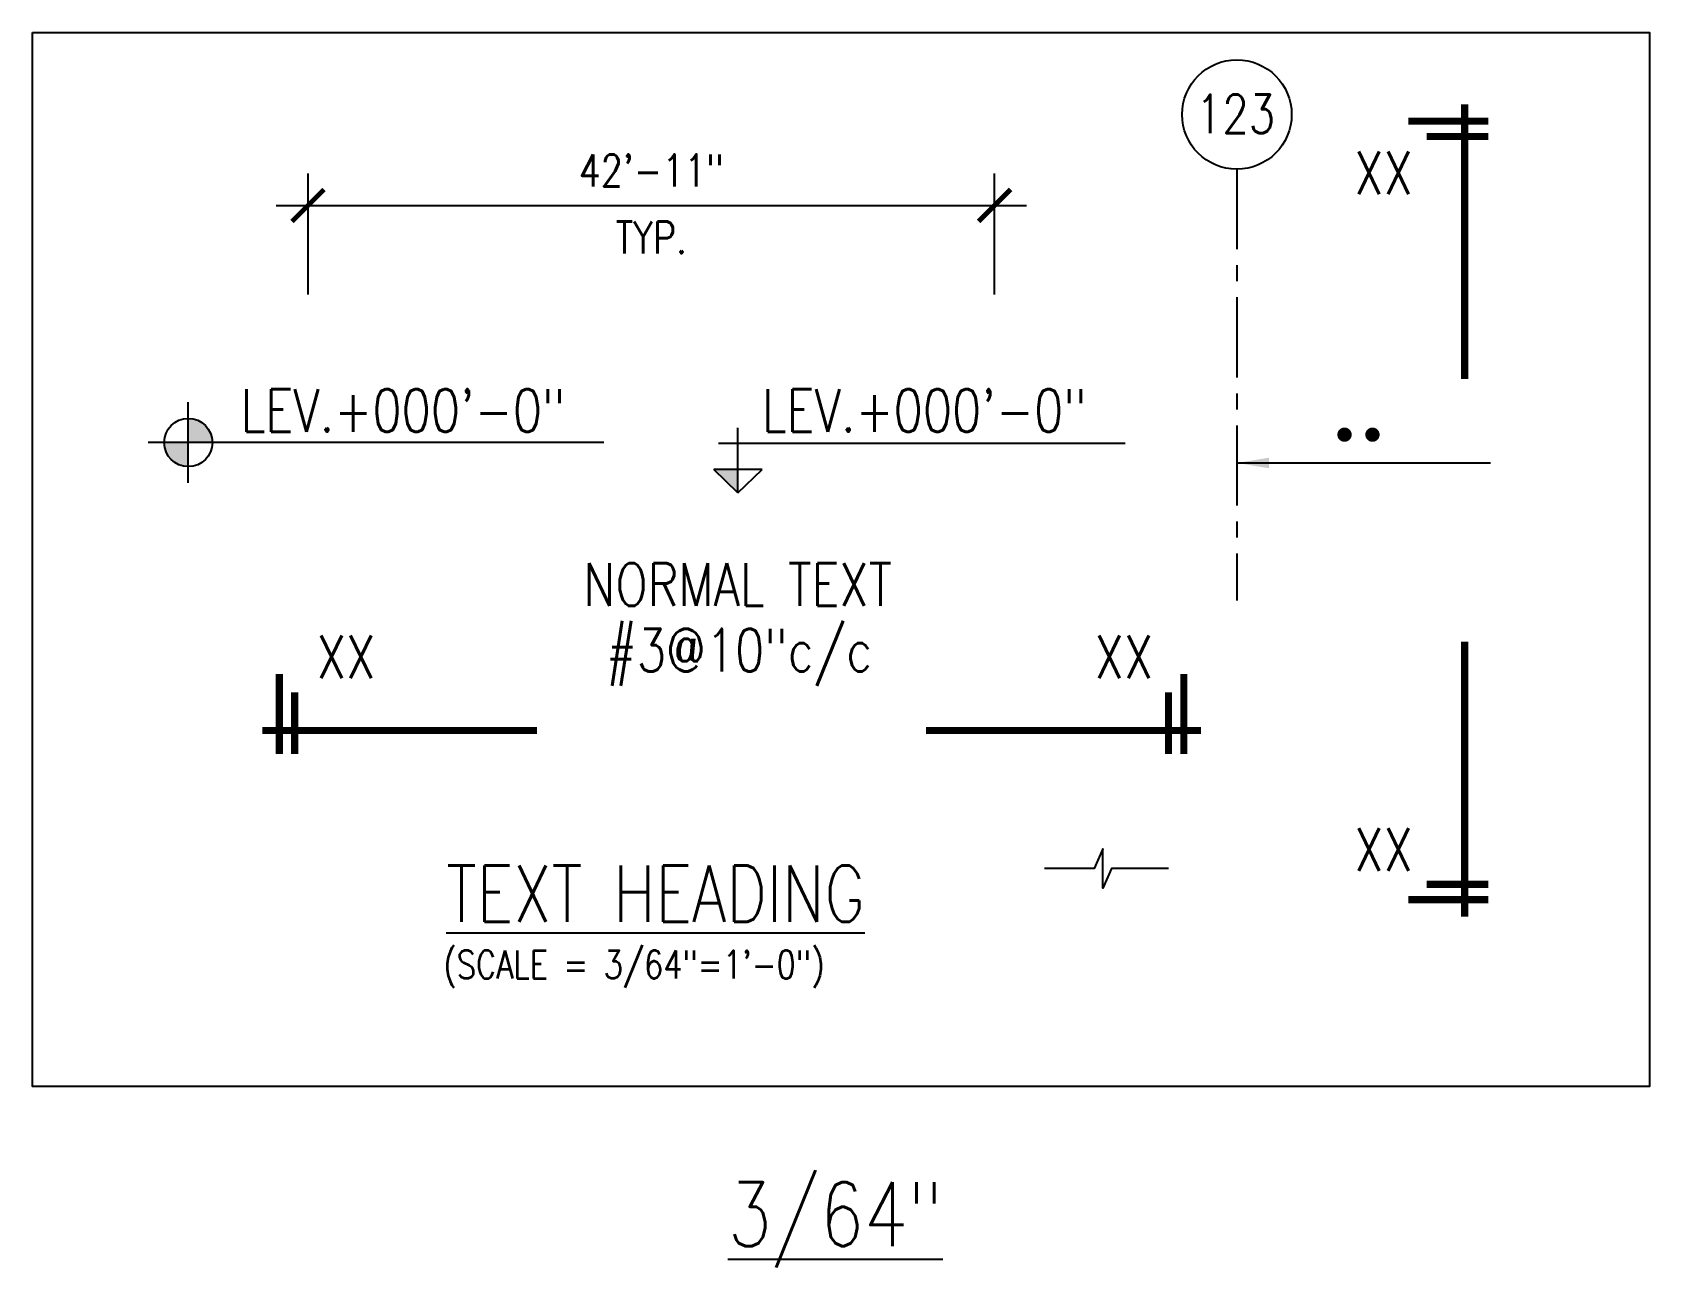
# Model space of a CAD drawing. Header units: inches. Extents: x 17147 to 26472, y -24737 to -16604.
# Drawn here: x 22893 to 24105, y -20569 to -19643 of the extents above; entities that cross this region are included whole.
import ezdxf

# ---------------------------------------------------------------- set-up
doc = ezdxf.new("R2010")
doc.units = ezdxf.units.IN
doc.header["$MEASUREMENT"] = 0
doc.linetypes.add('CENTER', pattern=[2, 1.25, -0.25, 0.25, -0.25])
for name, color, linetype in [('BREAK', 1, 'Continuous'), ('DIM', 2, 'Continuous'), ('DOT', 2, 'Continuous'), ('Grids', 1, 'CENTER'), ('HEADING', 4, 'Continuous'), ('LEVEL', 2, 'Continuous'), ('SECMARK', 2, 'Continuous'), ('TEXT2', 3, 'Continuous'), ('TEXT3', 4, 'Continuous')]:
    doc.layers.add(name, color=color, linetype=linetype)
doc.styles.add('DIM 3_32 (A)', font='simplex.shx', dxfattribs={"width": 0.8})
doc.styles.add('DIM 3_64 (A)', font='simplex.shx', dxfattribs={"width": 0.8})
doc.styles.add('DIM 3_8 (A)', font='simplex.shx', dxfattribs={"width": 0.8})
doc.dimstyles.new('DIM 3_64 (A)', dxfattribs={"dimtxt": 24, "dimasz": 24, "dimexe": 24, "dimexo": 24, "dimgap": 12, "dimtad": 1, "dimdec": 0, "dimzin": 3, "dimdsep": 46, "dimlunit": 4, "dimtxsty": 'DIM 3_64 (A)', "dimblk": 'ARCHTICK', "dimcen": 24, "dimdle": 24, "dimclrd": 2, "dimclre": 2, "dimclrt": 3, "dimadec": 0, "dimazin": 2, "dimtfac": 1, "dimtdec": 0, "dimtofl": 0, "dimtmove": 0, "dimatfit": 3, "dimfxl": 0, "dimtolj": 1, "dimtzin": 0, "dimlwd": -1, "dimlwe": -1, "dimarcsym": 0})

msp = doc.modelspace()

# ---------------------------------------------------------------- texts
at = {"layer": 'HEADING', "style": 'DIM 3_32 (A)', "width": 0.8}
msp.add_text('%%UTEXT HEADING', height=42, dxfattribs=at).set_placement((23203.15322, -20309.30378))
at = {"layer": 'TEXT2', "style": 'DIM 3_32 (A)', "width": 0.8}
for s, height, p in [('NORMAL TEXT', 32, (23306.03534, -20072.60676)), ('#3@10"c/c', 32, (23323.19177, -20121.75092)), ('(SCALE = 3/64"=1\'-0")', 21, (23201.07037, -20351.87726))]:
    msp.add_text(s, height=height, dxfattribs=at).set_placement(p)
at = {"layer": 'TEXT3', "width": 0.8}
for s, height, style, p in [('123', 28.944, 'DIM 3_32 (A)', (23765.16816, -19718.16)), ('XX', 32, 'DIM 3_32 (A)', (23884.13405, -19764.03869)), ('LEV.+000\'-0"', 32, 'DIM 3_32 (A)', (23049.09843, -19942.02219)), ('LEV.+000\'-0"', 32, 'DIM 3_32 (A)', (23439.88624, -19942.02219)), ('XX', 32, 'DIM 3_32 (A)', (23106.32914, -20126.82659)), ('XX', 32, 'DIM 3_32 (A)', (23689.4775, -20126.82659)), ('XX', 32, 'DIM 3_32 (A)', (23884.13405, -20271.18871)), ('%%U3/64"', 48, 'DIM 3_8 (A)', (23414.3513, -20552.66621))]:
    msp.add_text(s, height=height, dxfattribs=dict(at, style=style)).set_placement(p)

# ---------------------------------------------------------------- blocks, each defined once
blk = doc.blocks.new('_ARCHTICK')
at = {"color": 0, "linetype": 'ByBlock', "const_width": 0.15}
blk.add_lwpolyline([(-0.5, -0.5), (0.5, 0.5)], dxfattribs=at)
blk = doc.blocks.new('*D11')
at = {"layer": 'DEFPOINTS', "color": 0, "transparency": 16777216}
for p in [(23614.3, -19772.4), (23099.7, -19863.1), (23614.3, -19863.1)]:
    blk.add_point(p, dxfattribs=at)
at = {"layer": 'DIM', "color": 2, "transparency": 16777216}
for p, q in [((23099.7, -19839.1), (23099.7, -19748.4)), ((23614.3, -19839.1), (23614.3, -19748.4)), ((23075.7, -19772.4), (23638.3, -19772.4))]:
    blk.add_line(p, q, dxfattribs=at)
at = {"layer": 'DIM', "color": 2, "transparency": 16777216, "xscale": 24, "yscale": 24, "zscale": 24, "rotation": 180}
blk.add_blockref('_ARCHTICK', (23099.7, -19772.4), dxfattribs=at)
at = {"layer": 'DIM', "color": 2, "transparency": 16777216, "xscale": 24, "yscale": 24, "zscale": 24}
blk.add_blockref('_ARCHTICK', (23614.3, -19772.4), dxfattribs=at)
at = {"layer": 'DIM', "color": 3, "transparency": 16777216, "char_height": 24, "attachment_point": 5, "style": 'DIM 3_64 (A)'}
for s, insert in [('\\A1;42\'-11"', (23357, -19746.1)), ('\\A1;TYP.', (23357, -19796.4))]:
    blk.add_mtext(s, dxfattribs=dict(at, insert=insert))

# ---------------------------------------------------------------- dimensions: what is measured, and where the dimension line sits
at = {"layer": 'DIM'}
dim = msp.add_linear_dim(base=(23614.3205, -19772.40779), p1=(23099.6829, -19863.13393), p2=(23614.3205, -19863.13393), text='<>\\XTYP.', dimstyle='DIM 3_64 (A)', dxfattribs=at)
dim.commit()
dim.dimension.update_dxf_attribs({"geometry": '*D11', "text_midpoint": (23357.0017, -19772.40779)})

# ---------------------------------------------------------------- hatches: boundary and pattern name
at = {"layer": 'LEVEL'}
h = msp.add_hatch(color=2, dxfattribs=at)
h.paths.add_polyline_path([(23009.90012, -19950.09279), (22991.81012, -19950.09279, 0.4142135624), (23009.90012, -19968.18279)])
h.paths.add_polyline_path([(23009.90012, -19932.00279), (23009.90012, -19950.09279), (23027.99012, -19950.09279, 0.4142135624)])
msp.add_hatch(color=2, dxfattribs=at).paths.add_polyline_path([(23421.93044, -19987.89831), (23421.93044, -19970.27359), (23403.84044, -19970.27359)])

# ---------------------------------------------------------------- linework, layer by layer
msp.add_lwpolyline([(22892.97738, -19642.61315), (24105.4568, -19642.61315), (24105.4568, -20432.95014), (22892.97738, -20432.95014)], close=True)
at = {"layer": 'BREAK', "linetype": 'Continuous'}
msp.add_lwpolyline([(23744.67545, -20269.33395), (23701.98792, -20269.33395), (23695.55592, -20284.06043), (23695.55592, -20254.60747), (23689.12392, -20269.33395), (23651.77671, -20269.33395)], dxfattribs=at)
at = {"layer": 'DOT', "const_width": 5.36}
for points in [[(23874.01957, -19944.21933, 1), (23879.37957, -19944.21933, 1)], [(23894.97762, -19944.21933, 1), (23900.33762, -19944.21933, 1)]]:
    msp.add_lwpolyline(points, format="xyb", close=True, dxfattribs=at)
at = {"layer": 'Grids', "ltscale": 48}
msp.add_line((23796.01456, -19745.25342), (23796.01456, -20068.53083), dxfattribs=at)
at = {"layer": 'Grids', "color": 2, "linetype": 'Continuous', "ltscale": 1.25}
msp.add_circle((23796.01456, -19704.22757), 41.02586, dxfattribs=at)
at = {"layer": 'LEVEL'}
for p, q in [((23009.90012, -19980.24279), (23009.90012, -19919.94279)), ((23421.93044, -19987.89831), (23421.93044, -19939.05863)), ((23321.44439, -19950.09279), (22979.75012, -19950.09279)), ((23407.38797, -19950.59462), (23712.29361, -19950.59462)), ((23421.93044, -19987.89831), (23403.84044, -19970.27359)), ((23440.02044, -19970.27359), (23403.84044, -19970.27359)), ((23421.93044, -19987.89831), (23440.02044, -19970.27359))]:
    msp.add_line(p, q, dxfattribs=at)
msp.add_circle((23009.90012, -19950.09279), 18.09, dxfattribs=at)
at = {"layer": 'SECMARK', "const_width": 5.36}
for points in [[(23966.79696, -19696.47296), (23966.79696, -19902.51266)], [(23924.44016, -19709.26455), (23984.48682, -19709.26455)], [(23938.16262, -19720.71822), (23984.48682, -19720.71822)], [(23966.79696, -20305.547), (23966.79696, -20099.5073)], [(23078.15551, -20123.65802), (23078.15551, -20183.70468)], [(23756.20426, -20123.65802), (23756.20426, -20183.70468)], [(23089.60918, -20137.38048), (23089.60918, -20183.70468)], [(23744.75059, -20137.38048), (23744.75059, -20183.70468)], [(23065.36392, -20166.01482), (23271.40362, -20166.01482)], [(23768.99584, -20166.01482), (23562.95614, -20166.01482)], [(23938.16262, -20281.30174), (23984.48682, -20281.30174)], [(23924.44016, -20292.75541), (23984.48682, -20292.75541)]]:
    msp.add_lwpolyline(points, dxfattribs=at)

msp.set_redraw_order([(e.dxf.handle, doc.entitydb.next_handle()) for e in msp.query("TEXT MTEXT ATTDEF DIMENSION ARC_DIMENSION")])  # texts and dimensions are drawn at this point

# ---------------------------------------------------------------- leaders
at = {"layer": 'DIM'}
msp.add_leader([(23796.01456, -19965.42629), (23986.2626, -19965.42629)], dimstyle='DIM 3_64 (A)', dxfattribs=at)

doc.saveas('drawing.dxf')
